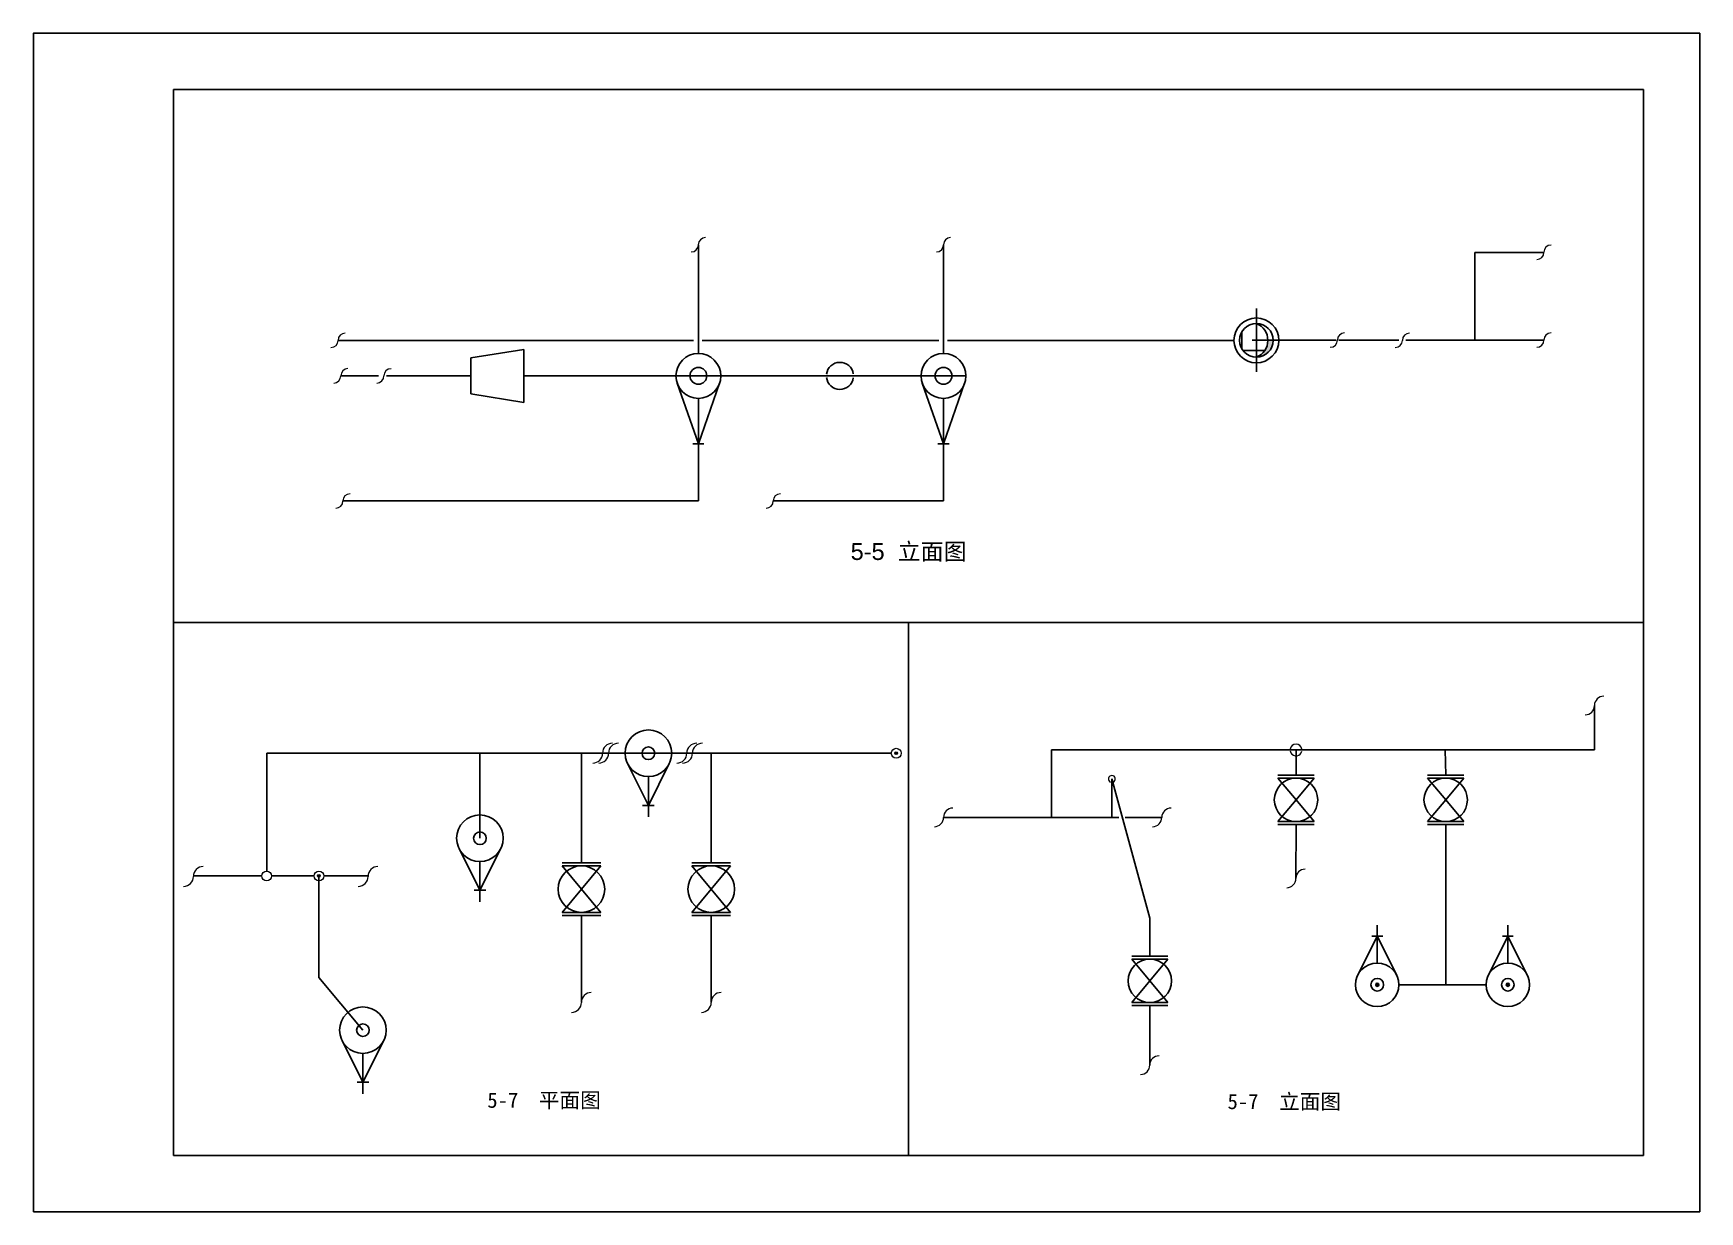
# Model space of a CAD drawing. Header units: millimetres. Extents: x 331 to 1502, y -104 to 227.
# Drawn here: x 1205.4 to 1502.4, y -103.7 to 106.3 of the extents above; entities that cross this region are included whole.
import ezdxf

# ---------------------------------------------------------------- set-up
doc = ezdxf.new("R2010")
doc.units = ezdxf.units.MM
doc.header["$LTSCALE"] = 0.05
doc.header["$MEASUREMENT"] = 0
for name, color, linetype, lineweight in [('图层1', 7, 'Continuous', 15), ('文字', 7, 'Continuous', 15), ('管线', 7, 'Continuous', 30)]:
    doc.layers.add(name, color=color, linetype=linetype, lineweight=lineweight)
doc.styles.get("Standard").update_dxf_attribs({"font": 'arial.ttf'})

msp = doc.modelspace()

# ---------------------------------------------------------------- texts
at = {"layer": '文字', "attachment_point": 5}
for s, width, gutter_width, insert, char_height in [('5-5  {\\fSimSun|b0|i0|c134|p2;立面图}', 297, 12.5, (1361.4, 13.73), 3), ('{\\fSimSun|b0|i0|c134|p2;5-7  平面图}', 133.65, 11.25, (1296.43, -84.04), 2.7), ('{\\fSimSun|b0|i0|c134|p2;5-7  立面图}', 133.65, 11.25, (1428.36, -84.27), 2.7)]:
    msp.add_mtext_dynamic_manual_height_columns(s, width=width, gutter_width=gutter_width, heights=[0], dxfattribs=dict(at, insert=insert, char_height=char_height))

# ---------------------------------------------------------------- blocks, each defined once
blk = doc.blocks.new('12')
for centre, start, end in [((45.07, 169.44), 90, 180), ((42.52, 169.44), 270.2091, 0.2091)]:
    blk.add_arc(centre, 1.28, start, end)

# ---------------------------------------------------------------- hatches: boundary and pattern name
h = msp.add_hatch()
h.set_pattern_fill('ANGLE', color=256)
h.set_pattern_definition([(0, (861.9826, -117.911), (0, 6.985), [5.08, -1.905]), (90, (861.9826, -117.911), (-6.985, 4e-16), [5.08, -1.905])])
h.paths.add_polyline_path([(1423.39, 48.53, 0.680866), (1423.39, 54.53, 0.414214), (1420.39, 51.53, 0.414214)])
h = msp.add_hatch(color=256)
h.dxf.hatch_style = 1
h.paths.add_polyline_path([(1423.39, 54.53, -0.304448), (1425.43, 51.57), (1426.39, 51.57, 0.409999)], flags=16)
h.paths.add_polyline_path([(1426.39, 51.53, 0.414214), (1423.39, 54.53, -0.680866), (1423.39, 48.53, 0.414214)])
h = msp.add_hatch(color=256)
h.dxf.hatch_style = 1
h.paths.add_polyline_path([(1445.22, -63.31, 1), (1444.65, -63.31, 1)])
h = msp.add_hatch(color=256)
h.dxf.hatch_style = 1
h.paths.add_polyline_path([(1468.49, -63.31, 1), (1467.92, -63.31, 1)])
at = {"layer": '图层1'}
h = msp.add_hatch(color=256, dxfattribs=at)
h.dxf.hatch_style = 1
h.paths.add_polyline_path([(1359.44, -22.05, 1), (1358.94, -22.05, 1)])
h = msp.add_hatch(color=256, dxfattribs=at)
h.dxf.hatch_style = 1
h.paths.add_polyline_path([(1256.54, -43.92, 1), (1256.05, -43.92, 1)])

# ---------------------------------------------------------------- linework, layer by layer
for p, q in [((1205.4, 106.25), (1205.4, 96.25)), ((1423.39, 45.93), (1423.39, 57.22)), ((1423.39, 51.53), (1423.39, 55.53)), ((1423.39, 55.53), (1423.39, 45.93)), ((1419.39, 51.53), (1417.39, 51.53)), ((1423.39, 51.57), (1422.64, 51.57)), ((1422.64, 51.57), (1425.6, 51.57)), ((1427.39, 51.57), (1429.39, 51.57)), ((1283.38, 48.42), (1292.83, 49.92)), ((1283.38, 48.42), (1283.38, 41.98)), ((1292.83, 49.92), (1292.83, 40.48)), ((1283.38, 41.98), (1292.83, 40.48)), ((1323.93, 33.12), (1320.16, 43.88)), ((1323.93, 33.12), (1327.71, 43.88)), ((1367.62, 33.12), (1363.84, 43.88)), ((1367.62, 33.12), (1371.39, 43.88)), ((1323.93, 41.2), (1323.93, 31.91)), ((1367.62, 41.2), (1367.62, 31.91)), ((1322.93, 33.12), (1324.93, 33.12)), ((1323.93, 33.12), (1323.43, 33.12)), ((1366.62, 33.12), (1368.62, 33.12)), ((1367.62, 33.12), (1367.12, 33.12)), ((1492.4, 1.25), (1230.4, 1.25)), ((1361.4, 1.25), (1361.4, -93.75)), ((1315.03, -31.34), (1311.32, -23.9)), ((1315.03, -31.34), (1318.75, -23.9)), ((1315.03, -26.2), (1315.03, -31.34)), ((1427.22, -25.97), (1433.67, -25.97)), ((1430.45, -26.49), (1427.22, -26.49)), ((1427.22, -26.49), (1433.67, -26.49)), ((1427.22, -26.49), (1430.45, -30.36)), ((1430.45, -30.36), (1433.67, -26.49)), ((1453.9, -25.97), (1460.35, -25.97)), ((1457.13, -26.49), (1453.9, -26.49)), ((1453.9, -26.49), (1460.35, -26.49)), ((1453.9, -26.49), (1457.13, -30.36)), ((1457.13, -30.36), (1460.35, -26.49)), ((1316.07, -31.34), (1314, -31.34)), ((1315.03, -31.34), (1315.03, -33.41)), ((1315.03, -33.41), (1315.03, -31.34)), ((1315.03, -31.34), (1315.73, -31.34)), ((1315.73, -31.34), (1316.07, -31.34)), ((1427.22, -34.23), (1430.45, -30.36)), ((1430.45, -30.36), (1433.67, -34.23)), ((1453.9, -34.23), (1457.13, -30.36)), ((1457.13, -30.36), (1460.35, -34.23)), ((1427.22, -34.23), (1433.67, -34.23)), ((1427.22, -34.75), (1433.67, -34.75)), ((1453.9, -34.23), (1460.35, -34.23)), ((1453.9, -34.75), (1460.35, -34.75)), ((1284.99, -46.48), (1281.28, -39.05)), ((1284.99, -46.48), (1288.71, -39.05)), ((1284.99, -41.35), (1284.99, -46.48)), ((1299.63, -41.57), (1306.54, -41.57)), ((1322.76, -41.57), (1329.68, -41.57)), ((1303.09, -42.12), (1299.63, -42.12)), ((1299.63, -42.12), (1306.54, -42.12)), ((1299.63, -42.12), (1303.09, -46.27)), ((1303.09, -46.27), (1306.54, -42.12)), ((1326.22, -42.12), (1322.76, -42.12)), ((1322.76, -42.12), (1329.68, -42.12)), ((1322.76, -42.12), (1326.22, -46.27)), ((1326.22, -46.27), (1329.68, -42.12)), ((1286.03, -46.48), (1283.96, -46.48)), ((1284.99, -46.48), (1284.99, -48.56)), ((1284.99, -48.56), (1284.99, -46.48)), ((1284.99, -46.48), (1285.68, -46.48)), ((1285.68, -46.48), (1286.03, -46.48)), ((1299.63, -50.42), (1303.09, -46.27)), ((1303.09, -46.27), (1306.54, -50.42)), ((1322.76, -50.42), (1326.22, -46.27)), ((1326.22, -46.27), (1329.68, -50.42)), ((1299.63, -50.42), (1306.54, -50.42)), ((1322.76, -50.42), (1329.68, -50.42)), ((1299.63, -50.97), (1306.54, -50.97)), ((1322.76, -50.97), (1329.68, -50.97)), ((1444.93, -54.65), (1444.93, -52.71)), ((1444.93, -52.71), (1444.93, -54.65)), ((1468.21, -54.65), (1468.21, -52.71)), ((1468.21, -52.71), (1468.21, -54.65)), ((1444.93, -54.65), (1441.47, -61.58)), ((1444.29, -54.65), (1443.97, -54.65)), ((1443.97, -54.65), (1445.9, -54.65)), ((1444.93, -54.65), (1444.29, -54.65)), ((1444.93, -59.44), (1444.93, -54.65)), ((1444.93, -54.65), (1448.4, -61.58)), ((1468.21, -54.65), (1464.74, -61.58)), ((1467.56, -54.65), (1467.24, -54.65)), ((1467.24, -54.65), (1469.17, -54.65)), ((1468.21, -54.65), (1467.56, -54.65)), ((1468.21, -59.44), (1468.21, -54.65)), ((1468.21, -54.65), (1471.67, -61.58)), ((1401.17, -58.23), (1407.62, -58.23)), ((1404.39, -58.75), (1401.17, -58.75)), ((1401.17, -58.75), (1407.62, -58.75)), ((1401.17, -58.75), (1404.39, -62.62)), ((1404.39, -62.62), (1407.62, -58.75)), ((1401.17, -66.5), (1404.39, -62.62)), ((1404.39, -62.62), (1407.62, -66.5)), ((1401.17, -66.5), (1407.62, -66.5)), ((1401.17, -67.01), (1407.62, -67.01)), ((1264.14, -80.68), (1260.43, -73.25)), ((1264.14, -80.68), (1267.86, -73.25)), ((1264.14, -75.54), (1264.14, -80.68)), ((1265.18, -80.68), (1263.11, -80.68)), ((1264.14, -80.68), (1264.14, -82.76)), ((1264.14, -82.76), (1264.14, -80.68)), ((1264.14, -80.68), (1264.83, -80.68)), ((1264.83, -80.68), (1265.18, -80.68)), ((1205.4, -103.75), (1205.4, -93.75)), ((1205.4, -103.75), (1230.4, -103.75)), ((1502.4, -103.75), (1492.4, -103.75))]:
    msp.add_line(p, q)
at = {"lineweight": 30}
for p, q in [((1230.4, -93.75), (1230.4, 96.25)), ((1230.4, 96.25), (1492.4, 96.25)), ((1492.4, -93.75), (1492.4, 96.25)), ((1230.4, -93.75), (1492.4, -93.75))]:
    msp.add_line(p, q, dxfattribs=at)
msp.add_lwpolyline([(1205.4, -103.75), (1502.4, -103.75), (1502.4, 106.25), (1205.4, 106.25)], close=True)
for centre, radius in [((1423.39, 51.53), 4), ((1423.39, 51.53), 3), ((1323.93, 45.2), 4), ((1367.62, 45.2), 4), ((1323.93, 45.2), 1.5), ((1367.62, 45.2), 1.5), ((1315.03, -22.05), 4.15), ((1315.03, -22.05), 1.12), ((1430.45, -30.36), 3.87), ((1457.13, -30.36), 3.87), ((1284.99, -37.2), 4.15), ((1284.99, -37.2), 1.12), ((1303.09, -46.27), 4.15), ((1326.22, -46.27), 4.15), ((1404.39, -62.62), 3.87), ((1444.93, -63.31), 3.87), ((1444.93, -63.31), 1.12), ((1468.21, -63.31), 3.87), ((1468.21, -63.31), 1.12), ((1444.93, -63.31), 0.283), ((1468.21, -63.31), 0.283), ((1264.14, -71.4), 4.15), ((1264.14, -71.4), 1.12)]:
    msp.add_circle(centre, radius)
for centre, radius, start, end in [((1422.21, 51.53), 3.22, 291.5007, 68.4993), ((1349.16, 45.2), 2.41, 8.386, 173.1492), ((1349.16, 45.2), 2.41, 186.8508, 351.614)]:
    msp.add_arc(centre, radius, start, end)
at = {"layer": '图层1'}
for centre, radius in [((1359.19, -22.05), 0.875), ((1359.19, -22.05), 0.248), ((1246.99, -43.92), 0.875), ((1256.3, -43.92), 0.875), ((1256.3, -43.92), 0.248)]:
    msp.add_circle(centre, radius, dxfattribs=at)
for centre, radius, start, end in [((1430.45, -21.46), 1.04, 7.9307, 171.7576), ((1430.45, -21.46), 1.04, 189.6649, 261.9796), ((1430.45, -21.46), 1.04, 280.0439, 349.2273), ((1397.62, -26.63), 0.615, 291.5418, 246.1267)]:
    msp.add_arc(centre, radius, start, end, dxfattribs=at)
at = {"layer": '管线'}
for p, q in [((1323.93, 49.2), (1323.93, 68.56)), ((1367.62, 49.2), (1367.62, 68.56)), ((1462.32, 51.57), (1462.32, 67.22)), ((1462.32, 67.22), (1474.63, 67.22)), ((1323.04, 51.53), (1259.72, 51.53)), ((1366.76, 51.53), (1324.61, 51.53)), ((1419.39, 51.53), (1368.33, 51.53)), ((1423.39, 51.57), (1437.59, 51.57)), ((1438.11, 51.57), (1448.76, 51.57)), ((1450.01, 51.57), (1474.63, 51.57)), ((1266.9, 45.2), (1260.21, 45.2)), ((1283.38, 45.2), (1268.32, 45.2)), ((1371.62, 45.2), (1292.83, 45.2)), ((1323.93, 31.91), (1323.93, 22.91)), ((1367.62, 31.91), (1367.62, 22.91)), ((1323.93, 22.91), (1260.58, 22.91)), ((1367.62, 22.91), (1337.28, 22.91)), ((1483.65, -21.46), (1483.65, -13.55)), ((1246.99, -22.05), (1358.31, -22.05)), ((1246.99, -22.05), (1246.99, -43.05)), ((1284.99, -22.05), (1284.99, -37.2)), ((1303.09, -22.05), (1303.09, -41.57)), ((1326.22, -22.05), (1326.22, -41.57)), ((1430.45, -21.46), (1386.87, -21.46)), ((1386.87, -21.46), (1386.87, -33.49)), ((1430.45, -25.97), (1430.45, -21.46)), ((1430.45, -21.46), (1483.65, -21.46)), ((1457.05, -21.46), (1457.13, -25.97)), ((1397.65, -33.49), (1397.65, -26.63)), ((1397.65, -26.63), (1404.39, -51.43)), ((1367.64, -33.49), (1398.87, -33.48)), ((1386.87, -33.49), (1367.64, -33.49)), ((1400.02, -33.48), (1406.52, -33.48)), ((1430.45, -34.75), (1430.44, -44.37)), ((1457.13, -34.75), (1457.13, -63.31)), ((1246.11, -43.92), (1233.93, -43.92)), ((1233.93, -43.92), (1246.11, -43.92)), ((1247.86, -43.92), (1255.42, -43.92)), ((1256.3, -43.92), (1256.3, -61.99)), ((1257.17, -43.92), (1265.06, -43.92)), ((1303.09, -50.97), (1303.09, -66.38)), ((1326.22, -50.97), (1326.22, -66.38)), ((1404.39, -51.43), (1404.39, -58.23)), ((1256.3, -61.99), (1264.14, -71.4)), ((1457.13, -63.31), (1448.81, -63.31)), ((1448.81, -63.31), (1464.33, -63.31)), ((1404.39, -67.01), (1404.39, -77.64))]:
    msp.add_line(p, q, dxfattribs=at)

# ---------------------------------------------------------------- block references
at = {"layer": '图层1'}
for p in [(1280.13, -100.87), (1323.82, -100.87), (1430.83, -102.21), (1215.92, -117.91), (1394.03, -117.86), (1405.61, -117.91), (1430.83, -117.86), (1216.41, -124.23), (1224.08, -124.24), (1216.78, -146.53), (1293.48, -146.53)]:
    msp.add_blockref('12', p, dxfattribs=at)
for p, xscale, yscale, zscale in [((1427.1, -232.32), 1.291165437479937, 1.291165437479937, 1.291165437479937), ((1246.27, -256.41), 1.383198989039958, 1.383198989039958, 1.383198989039958), ((1247.35, -256.41), 1.383198989039958, 1.383198989039958, 1.383198989039958), ((1261.29, -256.41), 1.383198989039958, 1.383198989039958, 1.383198989039958), ((1262.3, -256.41), 1.383198989039958, 1.383198989039958, 1.383198989039958), ((1311.08, -252.26), 1.291165437479937, 1.291165437479937, 1.291165437479937), ((1349.98, -252.26), 1.291165437479937, 1.291165437479937, 1.291165437479937), ((1173.35, -278.37), 1.383198989039958, 1.383198989039958, 1.383198989039958), ((1204.48, -278.37), 1.383198989039958, 1.383198989039958, 1.383198989039958), ((1373.89, -263.14), 1.291165437479937, 1.291165437479937, 1.291165437479937), ((1242.51, -300.83), 1.383198989039958, 1.383198989039958, 1.383198989039958), ((1265.64, -300.83), 1.383198989039958, 1.383198989039958, 1.383198989039958), ((1347.84, -296.41), 1.291165437479937, 1.291165437479937, 1.291165437479937)]:
    msp.add_blockref('12', p, dxfattribs=dict(at, xscale=xscale, yscale=yscale, zscale=zscale))

msp.set_redraw_order([(e.dxf.handle, doc.entitydb.next_handle()) for e in msp.query("TEXT MTEXT ATTDEF DIMENSION ARC_DIMENSION")])  # texts and dimensions are drawn at this point

doc.saveas('drawing.dxf')
